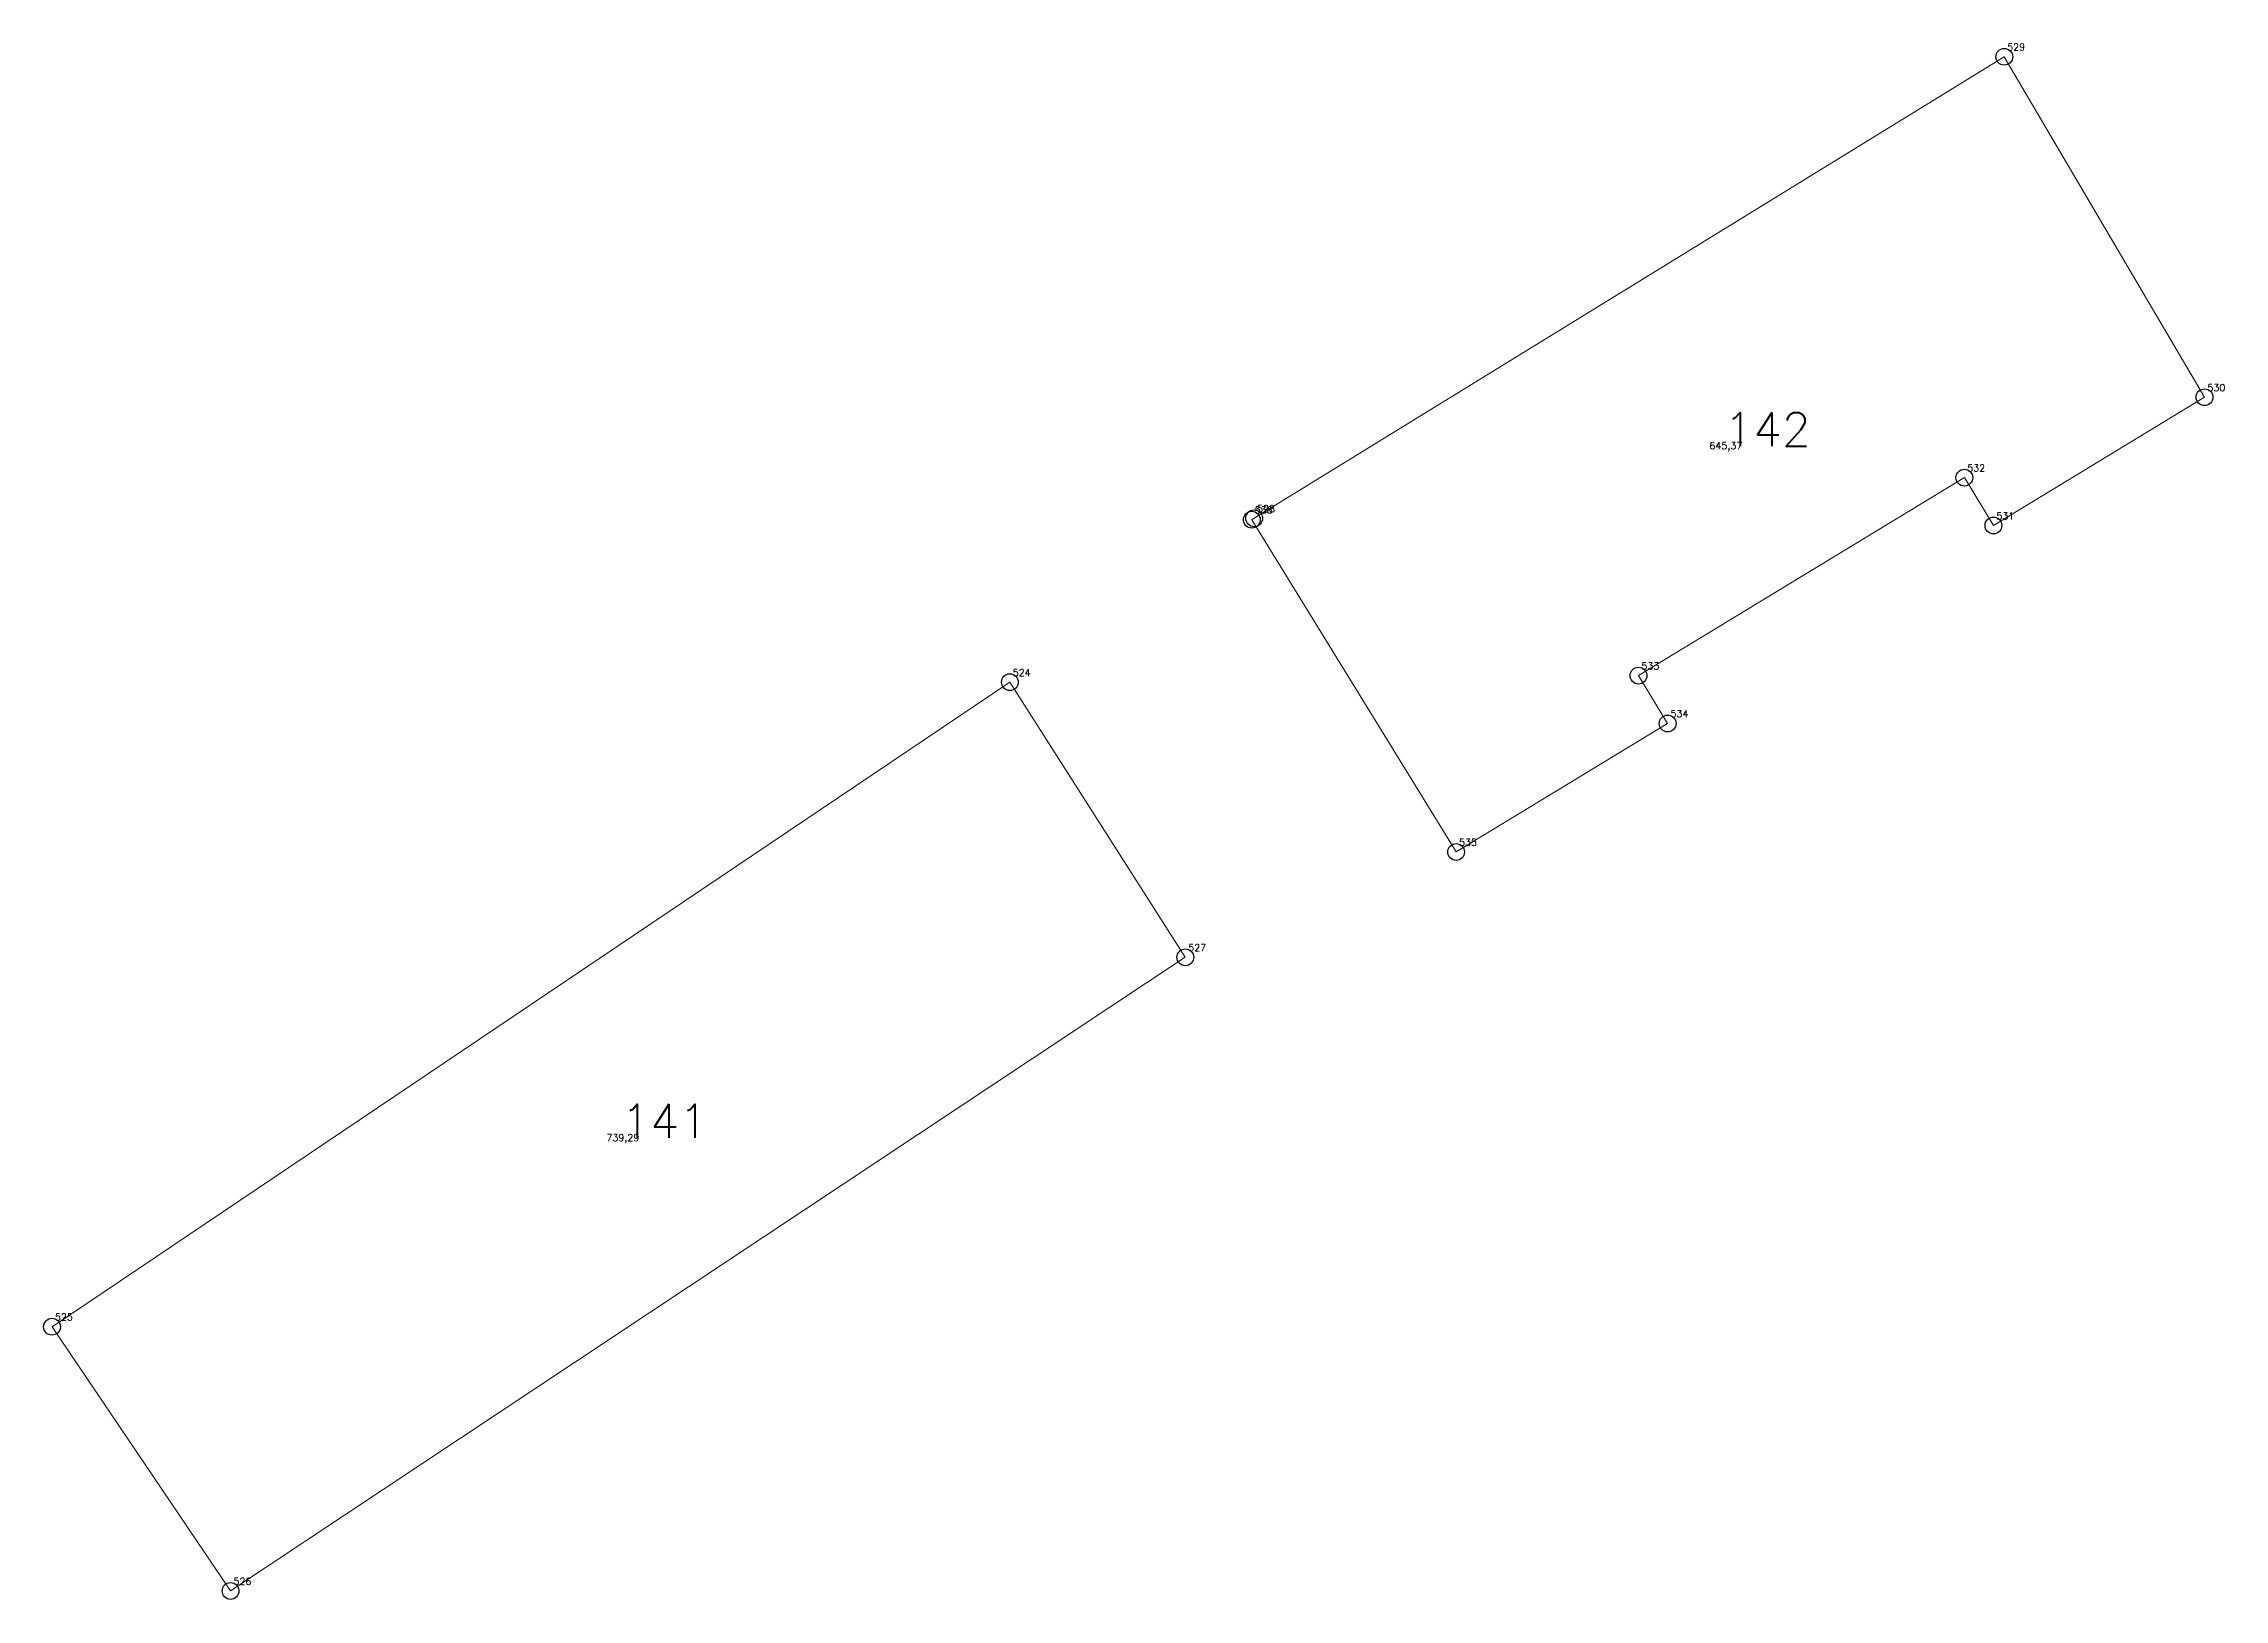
# Model space of a CAD drawing. Extents: x 1390459 to 1399082, y 355064 to 360767.
# Drawn here: x 1395646.7 to 1395744.1, y 360662.7 to 360732.1 of the extents above; entities that cross this region are included whole.
import ezdxf

# ---------------------------------------------------------------- set-up
doc = ezdxf.new("R2010")
doc.units = 0
doc.header["$PDMODE"] = 33
doc.header["$PDSIZE"] = 0.75
doc.layers.add('9 - ценная историческая застройка советский период', color=7, linetype='Continuous')
doc.layers.add('OKN_VALUED_LABELS', color=1, linetype='Continuous')
doc.styles.get("Standard").update_dxf_attribs({"font": 'simplex.shx'})

msp = doc.modelspace()

# ---------------------------------------------------------------- texts
at = {"layer": '9 - ценная историческая застройка советский период', "color": 7}
for s, p in [('529', (1395734.393, 360731.838)), ('530', (1395743.331, 360716.639)), ('645,37', (1395721.097, 360714.042)), ('532', (1395732.609, 360713.051)), ('536', (1395700.793, 360711.172)), ('528', (1395700.898, 360711.237)), ('531', (1395733.906, 360710.915)), ('533', (1395718.062, 360704.215)), ('524', (1395689.992, 360703.921)), ('534', (1395719.359, 360702.079)), ('535', (1395709.914, 360696.342)), ('527', (1395697.825, 360691.641)), ('739,29', (1395671.848, 360683.165)), ('525', (1395647.222, 360675.152)), ('526', (1395655.195, 360663.357))]:
    msp.add_text(s, height=0.3111, dxfattribs=at).set_placement(p)
at = {"layer": 'OKN_VALUED_LABELS'}
for s, p in [('142', (1395721.76, 360714.184)), ('141', (1395672.512, 360683.307))]:
    msp.add_text(s, height=1.5, dxfattribs=at).set_placement(p)

# ---------------------------------------------------------------- linework, layer by layer
at = {"layer": '9 - ценная историческая застройка советский период', "color": 7, "lineweight": 20}
for points in [[(1395700.769, 360710.963), (1395734.263, 360731.563), (1395743.201, 360716.365), (1395733.777, 360710.641), (1395732.48, 360712.776), (1395717.933, 360703.94), (1395719.23, 360701.805), (1395709.785, 360696.068), (1395700.664, 360710.898), (1395700.769, 360710.963)], [(1395689.863, 360703.647), (1395697.696, 360691.367), (1395655.066, 360663.083), (1395647.092, 360674.877), (1395689.863, 360703.647)]]:
    msp.add_lwpolyline(points, close=True, dxfattribs=at)
at = {"layer": '9 - ценная историческая застройка советский период'}
for p in [(1395734.263, 360731.563), (1395743.201, 360716.365), (1395732.48, 360712.776), (1395700.664, 360710.898), (1395700.769, 360710.963), (1395733.777, 360710.641), (1395689.863, 360703.647), (1395717.933, 360703.94), (1395719.23, 360701.805), (1395709.785, 360696.068), (1395697.696, 360691.367), (1395647.092, 360674.877), (1395655.066, 360663.083)]:
    msp.add_point(p, dxfattribs=at)

msp.set_redraw_order([(e.dxf.handle, doc.entitydb.next_handle()) for e in msp.query("TEXT MTEXT ATTDEF DIMENSION ARC_DIMENSION")])  # texts and dimensions are drawn at this point

doc.saveas('drawing.dxf')
